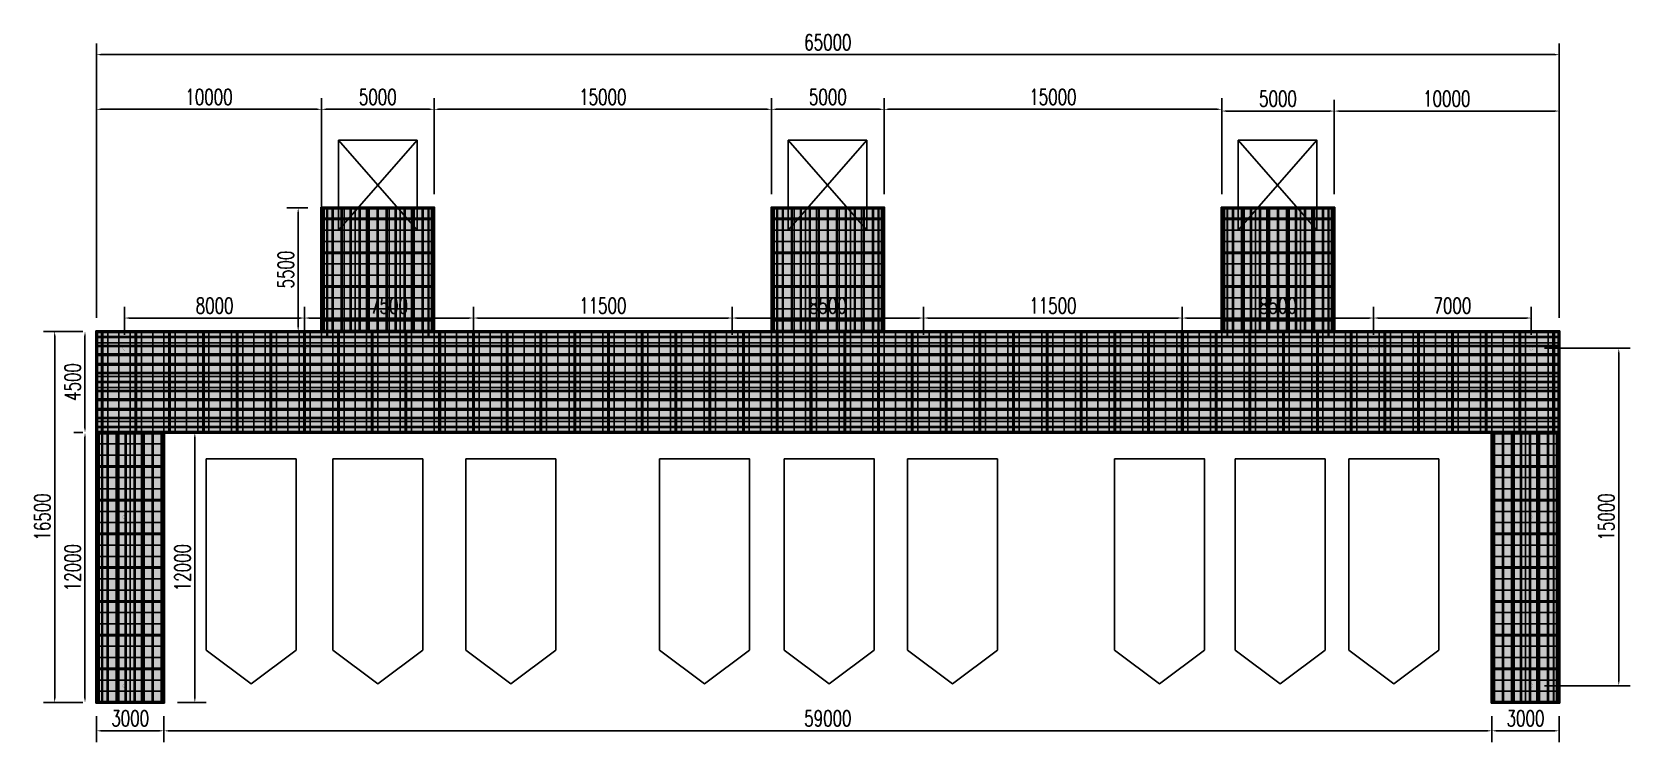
# Model space of a CAD drawing. Header units: millimetres. Extents: x -1442555 to -1309205, y 1400164 to 1531173.
# Drawn here: x -1400049 to -1329039, y 1400164 to 1431734 of the extents above; entities that cross this region are included whole.
import ezdxf

# ---------------------------------------------------------------- set-up
doc = ezdxf.new("R2010")
doc.units = ezdxf.units.MM
doc.header["$LTSCALE"] = 10
doc.layers.get('0').update_dxf_attribs({"linetype": 'CONTINUOUS'})
doc.layers.get('DEFPOINTS').update_dxf_attribs({"linetype": 'CONTINUOUS'})
for name, color, linetype in [('L-HELP_LINE辅助线1', 4, 'CONTINUOUS'), ('PUB_DIM', 3, 'CONTINUOUS'), ('W-_ANTICOLLISION防撞措施', 6, 'CONTINUOUS'), ('W-bridge approach引桥', 4, 'CONTINUOUS'), ('W-FLOAT_BOWL浮筒', 253, 'CONTINUOUS'), ('W-MOUNTING固定方式', 5, 'CONTINUOUS'), ('W-PLASTIC_RAILINGS塑木栏杆', 6, 'CONTINUOUS'), ('W-STEEL_FRAME钢架', 3, 'CONTINUOUS'), ('W-STEEL_KEEL钢龙骨', 5, 'CONTINUOUS'), ('W-WOOD_FLOOR木地板', 30, 'CONTINUOUS')]:
    doc.layers.add(name, color=color, linetype=linetype)
doc.styles.add('STANDARD_T3', font='simplex.shx', dxfattribs={"width": 0.7, "bigfont": 'gbcbig.shx'})
doc.dimstyles.new('W&&200', dxfattribs={"dimtxt": 700, "dimasz": 200, "dimexe": 500, "dimexo": 600, "dimgap": 200, "dimtad": 1, "dimdec": 0, "dimzin": 0, "dimdsep": 46, "dimtxsty": 'STANDARD_T3', "dimcen": 0.09, "dimclrd": 1, "dimclre": 1, "dimclrt": 7, "dimazin": 2, "dimtfac": 1, "dimtdec": 0, "dimtix": 1, "dimtmove": 2, "dimatfit": 3, "dimfxl": 100, "dimtolj": 1, "dimtzin": 0, "dimarcsym": 0})

msp = doc.modelspace()

# ---------------------------------------------------------------- blocks, each defined once
blk = doc.blocks.new('*U310')
at = {"layer": 'W-STEEL_FRAME钢架'}
blk.add_lwpolyline([(-1452, 30), (1452, 30), (1452, -30), (-1452, -30)], close=True, dxfattribs=at)
blk = doc.blocks.new('*U311')
at = {"layer": 'W-STEEL_FRAME钢架', "color": 0, "linetype": 'ByBlock', "lineweight": -2, "transparency": 16777216}
for p in [(0, 0), (0, -1500), (0, -3000), (0, -4500), (0, -6000), (0, -7500), (0, -9000)]:
    blk.add_blockref('*U310', p, dxfattribs=at)
blk = doc.blocks.new('*U312')
at = {"layer": 'W-STEEL_KEEL钢龙骨'}
blk.add_lwpolyline([(-20, 5952), (20, 5952), (20, -5952), (-20, -5952)], close=True, dxfattribs=at)
blk = doc.blocks.new('*U313')
at = {"layer": 'W-STEEL_KEEL钢龙骨', "color": 0, "linetype": 'ByBlock', "lineweight": -2, "transparency": 16777216}
for p in [(0, 0), (400, 0), (800, 0), (1200, 0), (1600, 0), (2000, 0), (2400, 0), (2800, 0)]:
    blk.add_blockref('*U312', p, dxfattribs=at)
blk = doc.blocks.new('*U318')
at = {"layer": 'W-STEEL_FRAME钢架'}
blk.add_lwpolyline([(-1452, 30), (1452, 30), (1452, -30), (-1452, -30)], close=True, dxfattribs=at)
blk = doc.blocks.new('*U319')
at = {"layer": 'W-STEEL_FRAME钢架', "color": 0, "linetype": 'ByBlock', "lineweight": -2, "transparency": 16777216}
for p in [(0, 0), (0, -1500), (0, -3000), (0, -4500), (0, -6000), (0, -7500), (0, -9000)]:
    blk.add_blockref('*U318', p, dxfattribs=at)
blk = doc.blocks.new('*U320')
at = {"layer": 'W-STEEL_KEEL钢龙骨'}
blk.add_lwpolyline([(-20, 5952), (20, 5952), (20, -5952), (-20, -5952)], close=True, dxfattribs=at)
blk = doc.blocks.new('*U321')
at = {"layer": 'W-STEEL_KEEL钢龙骨', "color": 0, "linetype": 'ByBlock', "lineweight": -2, "transparency": 16777216}
for p in [(0, 0), (400, 0), (800, 0), (1200, 0), (1600, 0), (2000, 0), (2400, 0), (2800, 0)]:
    blk.add_blockref('*U320', p, dxfattribs=at)
blk = doc.blocks.new('*U322')
at = {"layer": 'W-STEEL_FRAME钢架'}
blk.add_lwpolyline([(-30, 2202), (30, 2202), (30, -2202), (-30, -2202)], close=True, dxfattribs=at)
blk = doc.blocks.new('*U323')
at = {"layer": 'W-STEEL_FRAME钢架', "color": 0, "linetype": 'ByBlock', "lineweight": -2, "transparency": 16777216}
for p in [(0, 0), (1500, 0), (3000, 0), (4500, 0), (6000, 0), (7500, 0), (9000, 0), (10500, 0), (12000, 0), (13500, 0), (15000, 0), (16500, 0), (18000, 0), (19500, 0), (21000, 0), (22500, 0), (24000, 0), (25500, 0), (27000, 0), (28500, 0), (30000, 0), (31500, 0), (33000, 0), (34500, 0), (36000, 0), (37500, 0), (39000, 0), (40500, 0), (42000, 0), (43500, 0), (45000, 0), (46500, 0), (48000, 0), (49500, 0), (51000, 0), (52500, 0), (54000, 0), (55500, 0), (57000, 0), (58500, 0), (60000, 0), (61500, 0), (63000, 0), (64500, 0)]:
    blk.add_blockref('*U322', p, dxfattribs=at)
blk = doc.blocks.new('*U324')
at = {"layer": 'W-STEEL_KEEL钢龙骨'}
blk.add_lwpolyline([(-32702, 20), (-32702, -20), (32202, -20), (32202, 20)], close=True, dxfattribs=at)
blk = doc.blocks.new('*U325')
at = {"layer": 'W-STEEL_KEEL钢龙骨', "color": 0, "linetype": 'ByBlock', "lineweight": -2, "transparency": 16777216}
for p in [(0, 0), (0, -400), (0, -800), (0, -1200), (0, -1600), (0, -2000), (0, -2400), (0, -2800), (0, -3200), (0, -3600), (0, -4000)]:
    blk.add_blockref('*U324', p, dxfattribs=at)
blk = doc.blocks.new('*U336')
at = {"layer": 'W-FLOAT_BOWL浮筒'}
blk.add_lwpolyline([(-250, 250), (250, 250), (250, -250), (-250, -250)], close=True, dxfattribs=at)
blk = doc.blocks.new('*U337')
at = {"layer": 'W-FLOAT_BOWL浮筒', "color": 0, "linetype": 'ByBlock', "lineweight": -2, "transparency": 16777216}
for p in [(0, 11500), (500, 11500), (1000, 11500), (1500, 11500), (2000, 11500), (2500, 11500), (0, 11000), (0, 10500), (500, 11000), (500, 10500), (1000, 11000), (1000, 10500), (1500, 11000), (1500, 10500), (2000, 11000), (2000, 10500), (2500, 11000), (2500, 10500), (0, 10000), (500, 10000), (1000, 10000), (1500, 10000), (2000, 10000), (2500, 10000), (0, 9500), (0, 9000), (500, 9500), (500, 9000), (1000, 9500), (1000, 9000), (1500, 9500), (1500, 9000), (2000, 9500), (2000, 9000), (2500, 9500), (2500, 9000), (0, 8500), (500, 8500), (1000, 8500), (1500, 8500), (2000, 8500), (2500, 8500), (0, 8000), (500, 8000), (1000, 8000), (1500, 8000), (2000, 8000), (2500, 8000), (0, 7500), (0, 7000), (500, 7500), (500, 7000), (1000, 7500), (1000, 7000), (1500, 7500), (1500, 7000), (2000, 7500), (2000, 7000), (2500, 7500), (2500, 7000), (0, 6500), (500, 6500), (1000, 6500), (1500, 6500), (2000, 6500), (2500, 6500), (0, 6000), (0, 5500), (500, 6000), (500, 5500), (1000, 6000), (1000, 5500), (1500, 6000), (1500, 5500), (2000, 6000), (2000, 5500), (2500, 6000), (2500, 5500), (0, 5000), (500, 5000), (1000, 5000), (1500, 5000), (2000, 5000), (2500, 5000), (0, 4500), (500, 4500), (1000, 4500), (1500, 4500), (2000, 4500), (2500, 4500), (0, 4000), (0, 3500), (500, 4000), (500, 3500), (1000, 4000), (1000, 3500), (1500, 4000), (1500, 3500), (2000, 4000), (2000, 3500), (2500, 4000), (2500, 3500), (0, 3000), (500, 3000), (1000, 3000), (1500, 3000), (2000, 3000), (2500, 3000), (0, 2500), (0, 2000), (500, 2500), (500, 2000), (1000, 2500), (1000, 2000), (1500, 2500), (1500, 2000), (2000, 2500), (2000, 2000), (2500, 2500), (2500, 2000), (0, 1500), (500, 1500), (1000, 1500), (1500, 1500), (2000, 1500), (2500, 1500), (0, 1000), (0, 500), (500, 1000), (500, 500), (1000, 1000), (1000, 500), (1500, 1000), (1500, 500), (2000, 1000), (2000, 500), (2500, 1000), (2500, 500), (0, 0), (500, 0), (1000, 0), (1500, 0), (2000, 0), (2500, 0)]:
    blk.add_blockref('*U336', p, dxfattribs=at)
blk = doc.blocks.new('*U328')
at = {"layer": 'W-FLOAT_BOWL浮筒'}
blk.add_lwpolyline([(-250, 250), (250, 250), (250, -250), (-250, -250)], close=True, dxfattribs=at)
blk = doc.blocks.new('*U329')
at = {"layer": 'W-FLOAT_BOWL浮筒', "color": 0, "linetype": 'ByBlock', "lineweight": -2, "transparency": 16777216}
for p in [(0, 11500), (500, 11500), (1000, 11500), (1500, 11500), (2000, 11500), (2500, 11500), (0, 11000), (0, 10500), (500, 11000), (500, 10500), (1000, 11000), (1000, 10500), (1500, 11000), (1500, 10500), (2000, 11000), (2000, 10500), (2500, 11000), (2500, 10500), (0, 10000), (500, 10000), (1000, 10000), (1500, 10000), (2000, 10000), (2500, 10000), (0, 9500), (0, 9000), (500, 9500), (500, 9000), (1000, 9500), (1000, 9000), (1500, 9500), (1500, 9000), (2000, 9500), (2000, 9000), (2500, 9500), (2500, 9000), (0, 8500), (500, 8500), (1000, 8500), (1500, 8500), (2000, 8500), (2500, 8500), (0, 8000), (500, 8000), (1000, 8000), (1500, 8000), (2000, 8000), (2500, 8000), (0, 7500), (0, 7000), (500, 7500), (500, 7000), (1000, 7500), (1000, 7000), (1500, 7500), (1500, 7000), (2000, 7500), (2000, 7000), (2500, 7500), (2500, 7000), (0, 6500), (500, 6500), (1000, 6500), (1500, 6500), (2000, 6500), (2500, 6500), (0, 6000), (0, 5500), (500, 6000), (500, 5500), (1000, 6000), (1000, 5500), (1500, 6000), (1500, 5500), (2000, 6000), (2000, 5500), (2500, 6000), (2500, 5500), (0, 5000), (500, 5000), (1000, 5000), (1500, 5000), (2000, 5000), (2500, 5000), (0, 4500), (500, 4500), (1000, 4500), (1500, 4500), (2000, 4500), (2500, 4500), (0, 4000), (0, 3500), (500, 4000), (500, 3500), (1000, 4000), (1000, 3500), (1500, 4000), (1500, 3500), (2000, 4000), (2000, 3500), (2500, 4000), (2500, 3500), (0, 3000), (500, 3000), (1000, 3000), (1500, 3000), (2000, 3000), (2500, 3000), (0, 2500), (0, 2000), (500, 2500), (500, 2000), (1000, 2500), (1000, 2000), (1500, 2500), (1500, 2000), (2000, 2500), (2000, 2000), (2500, 2500), (2500, 2000), (0, 1500), (500, 1500), (1000, 1500), (1500, 1500), (2000, 1500), (2500, 1500), (0, 1000), (0, 500), (500, 1000), (500, 500), (1000, 1000), (1000, 500), (1500, 1000), (1500, 500), (2000, 1000), (2000, 500), (2500, 1000), (2500, 500), (0, 0), (500, 0), (1000, 0), (1500, 0), (2000, 0), (2500, 0)]:
    blk.add_blockref('*U328', p, dxfattribs=at)
blk = doc.blocks.new('*U334')
at = {"layer": 'W-FLOAT_BOWL浮筒'}
blk.add_lwpolyline([(-250, 250), (250, 250), (250, -250), (-250, -250)], close=True, dxfattribs=at)
blk = doc.blocks.new('*U335')
at = {"layer": 'W-FLOAT_BOWL浮筒', "color": 0, "linetype": 'ByBlock', "lineweight": -2, "transparency": 16777216}
for p in [(0, 5000), (500, 5000), (1000, 5000), (1500, 5000), (2000, 5000), (2500, 5000), (3000, 5000), (3500, 5000), (4000, 5000), (4500, 5000), (0, 4500), (500, 4500), (1000, 4500), (1500, 4500), (2000, 4500), (2500, 4500), (3000, 4500), (3500, 4500), (4000, 4500), (4500, 4500), (0, 4000), (0, 3500), (500, 4000), (500, 3500), (1000, 4000), (1000, 3500), (1500, 4000), (1500, 3500), (2000, 4000), (2000, 3500), (2500, 4000), (2500, 3500), (3000, 4000), (3000, 3500), (3500, 4000), (3500, 3500), (4000, 4000), (4000, 3500), (4500, 4000), (4500, 3500), (0, 3000), (500, 3000), (1000, 3000), (1500, 3000), (2000, 3000), (2500, 3000), (3000, 3000), (3500, 3000), (4000, 3000), (4500, 3000), (0, 2500), (0, 2000), (500, 2500), (500, 2000), (1000, 2500), (1000, 2000), (1500, 2500), (1500, 2000), (2000, 2500), (2000, 2000), (2500, 2500), (2500, 2000), (3000, 2500), (3000, 2000), (3500, 2500), (3500, 2000), (4000, 2500), (4000, 2000), (4500, 2500), (4500, 2000), (0, 1500), (500, 1500), (1000, 1500), (1500, 1500), (2000, 1500), (2500, 1500), (3000, 1500), (3500, 1500), (4000, 1500), (4500, 1500), (0, 1000), (0, 500), (500, 1000), (500, 500), (1000, 1000), (1000, 500), (1500, 1000), (1500, 500), (2000, 1000), (2000, 500), (2500, 1000), (2500, 500), (3000, 1000), (3000, 500), (3500, 1000), (3500, 500), (4000, 1000), (4000, 500), (4500, 1000), (4500, 500), (0, 0), (500, 0), (1000, 0), (1500, 0), (2000, 0), (2500, 0), (3000, 0), (3500, 0), (4000, 0), (4500, 0)]:
    blk.add_blockref('*U334', p, dxfattribs=at)
blk = doc.blocks.new('*U340')
at = {"layer": 'W-FLOAT_BOWL浮筒'}
blk.add_lwpolyline([(-250, 250), (250, 250), (250, -250), (-250, -250)], close=True, dxfattribs=at)
blk = doc.blocks.new('*U341')
at = {"layer": 'W-FLOAT_BOWL浮筒', "color": 0, "linetype": 'ByBlock', "lineweight": -2, "transparency": 16777216}
for p in [(0, 5000), (500, 5000), (1000, 5000), (1500, 5000), (2000, 5000), (2500, 5000), (3000, 5000), (3500, 5000), (4000, 5000), (4500, 5000), (0, 4500), (500, 4500), (1000, 4500), (1500, 4500), (2000, 4500), (2500, 4500), (3000, 4500), (3500, 4500), (4000, 4500), (4500, 4500), (0, 4000), (0, 3500), (500, 4000), (500, 3500), (1000, 4000), (1000, 3500), (1500, 4000), (1500, 3500), (2000, 4000), (2000, 3500), (2500, 4000), (2500, 3500), (3000, 4000), (3000, 3500), (3500, 4000), (3500, 3500), (4000, 4000), (4000, 3500), (4500, 4000), (4500, 3500), (0, 3000), (500, 3000), (1000, 3000), (1500, 3000), (2000, 3000), (2500, 3000), (3000, 3000), (3500, 3000), (4000, 3000), (4500, 3000), (0, 2500), (0, 2000), (500, 2500), (500, 2000), (1000, 2500), (1000, 2000), (1500, 2500), (1500, 2000), (2000, 2500), (2000, 2000), (2500, 2500), (2500, 2000), (3000, 2500), (3000, 2000), (3500, 2500), (3500, 2000), (4000, 2500), (4000, 2000), (4500, 2500), (4500, 2000), (0, 1500), (500, 1500), (1000, 1500), (1500, 1500), (2000, 1500), (2500, 1500), (3000, 1500), (3500, 1500), (4000, 1500), (4500, 1500), (0, 1000), (0, 500), (500, 1000), (500, 500), (1000, 1000), (1000, 500), (1500, 1000), (1500, 500), (2000, 1000), (2000, 500), (2500, 1000), (2500, 500), (3000, 1000), (3000, 500), (3500, 1000), (3500, 500), (4000, 1000), (4000, 500), (4500, 1000), (4500, 500), (0, 0), (500, 0), (1000, 0), (1500, 0), (2000, 0), (2500, 0), (3000, 0), (3500, 0), (4000, 0), (4500, 0)]:
    blk.add_blockref('*U340', p, dxfattribs=at)
blk = doc.blocks.new('*U326')
at = {"layer": 'W-FLOAT_BOWL浮筒'}
blk.add_lwpolyline([(-250, 250), (250, 250), (250, -250), (-250, -250)], close=True, dxfattribs=at)
blk = doc.blocks.new('*U327')
at = {"layer": 'W-FLOAT_BOWL浮筒', "color": 0, "linetype": 'ByBlock', "lineweight": -2, "transparency": 16777216}
for p in [(0, 5000), (500, 5000), (1000, 5000), (1500, 5000), (2000, 5000), (2500, 5000), (3000, 5000), (3500, 5000), (4000, 5000), (4500, 5000), (0, 4500), (500, 4500), (1000, 4500), (1500, 4500), (2000, 4500), (2500, 4500), (3000, 4500), (3500, 4500), (4000, 4500), (4500, 4500), (0, 4000), (0, 3500), (500, 4000), (500, 3500), (1000, 4000), (1000, 3500), (1500, 4000), (1500, 3500), (2000, 4000), (2000, 3500), (2500, 4000), (2500, 3500), (3000, 4000), (3000, 3500), (3500, 4000), (3500, 3500), (4000, 4000), (4000, 3500), (4500, 4000), (4500, 3500), (0, 3000), (500, 3000), (1000, 3000), (1500, 3000), (2000, 3000), (2500, 3000), (3000, 3000), (3500, 3000), (4000, 3000), (4500, 3000), (0, 2500), (0, 2000), (500, 2500), (500, 2000), (1000, 2500), (1000, 2000), (1500, 2500), (1500, 2000), (2000, 2500), (2000, 2000), (2500, 2500), (2500, 2000), (3000, 2500), (3000, 2000), (3500, 2500), (3500, 2000), (4000, 2500), (4000, 2000), (4500, 2500), (4500, 2000), (0, 1500), (500, 1500), (1000, 1500), (1500, 1500), (2000, 1500), (2500, 1500), (3000, 1500), (3500, 1500), (4000, 1500), (4500, 1500), (0, 1000), (0, 500), (500, 1000), (500, 500), (1000, 1000), (1000, 500), (1500, 1000), (1500, 500), (2000, 1000), (2000, 500), (2500, 1000), (2500, 500), (3000, 1000), (3000, 500), (3500, 1000), (3500, 500), (4000, 1000), (4000, 500), (4500, 1000), (4500, 500), (0, 0), (500, 0), (1000, 0), (1500, 0), (2000, 0), (2500, 0), (3000, 0), (3500, 0), (4000, 0), (4500, 0)]:
    blk.add_blockref('*U326', p, dxfattribs=at)
blk = doc.blocks.new('*U338')
at = {"layer": 'W-FLOAT_BOWL浮筒'}
blk.add_lwpolyline([(-250, 250), (250, 250), (250, -250), (-250, -250)], close=True, dxfattribs=at)
blk = doc.blocks.new('*U339')
at = {"layer": 'W-FLOAT_BOWL浮筒', "color": 0, "linetype": 'ByBlock', "lineweight": -2, "transparency": 16777216}
for p in [(0, 4000), (0, 3500), (500, 4000), (500, 3500), (1000, 4000), (1000, 3500), (1500, 4000), (1500, 3500), (2000, 4000), (2000, 3500), (2500, 4000), (2500, 3500), (3000, 4000), (3000, 3500), (3500, 4000), (3500, 3500), (4000, 4000), (4000, 3500), (4500, 4000), (4500, 3500), (5000, 4000), (5000, 3500), (5500, 4000), (5500, 3500), (6000, 4000), (6000, 3500), (6500, 4000), (6500, 3500), (7000, 4000), (7000, 3500), (7500, 4000), (7500, 3500), (8000, 4000), (8000, 3500), (8500, 4000), (8500, 3500), (9000, 4000), (9000, 3500), (9500, 4000), (9500, 3500), (10000, 4000), (10000, 3500), (10500, 4000), (10500, 3500), (11000, 4000), (11000, 3500), (11500, 4000), (11500, 3500), (12000, 4000), (12000, 3500), (12500, 4000), (12500, 3500), (13000, 4000), (13000, 3500), (13500, 4000), (13500, 3500), (14000, 4000), (14000, 3500), (14500, 4000), (14500, 3500), (15000, 4000), (15000, 3500), (15500, 4000), (15500, 3500), (16000, 4000), (16000, 3500), (16500, 4000), (16500, 3500), (17000, 4000), (17000, 3500), (17500, 4000), (17500, 3500), (18000, 4000), (18000, 3500), (18500, 4000), (18500, 3500), (19000, 4000), (19000, 3500), (19500, 4000), (19500, 3500), (20000, 4000), (20000, 3500), (20500, 4000), (20500, 3500), (21000, 4000), (21000, 3500), (21500, 4000), (21500, 3500), (22000, 4000), (22000, 3500), (22500, 4000), (22500, 3500), (23000, 4000), (23000, 3500), (23500, 4000), (23500, 3500), (24000, 4000), (24000, 3500), (24500, 4000), (24500, 3500), (25000, 4000), (25000, 3500), (25500, 4000), (25500, 3500), (26000, 4000), (26000, 3500), (26500, 4000), (26500, 3500), (27000, 4000), (27000, 3500), (27500, 4000), (27500, 3500), (28000, 4000), (28000, 3500), (28500, 4000), (28500, 3500), (29000, 4000), (29000, 3500), (29500, 4000), (29500, 3500), (30000, 4000), (30000, 3500), (30500, 4000), (30500, 3500), (31000, 4000), (31000, 3500), (31500, 4000), (31500, 3500), (32000, 4000), (32000, 3500), (32500, 4000), (32500, 3500), (33000, 4000), (33000, 3500), (33500, 4000), (33500, 3500), (34000, 4000), (34000, 3500), (34500, 4000), (34500, 3500), (35000, 4000), (35000, 3500), (35500, 4000), (35500, 3500), (36000, 4000), (36000, 3500), (36500, 4000), (36500, 3500), (37000, 4000), (37000, 3500), (37500, 4000), (37500, 3500), (38000, 4000), (38000, 3500), (38500, 4000), (38500, 3500), (39000, 4000), (39000, 3500), (39500, 4000), (39500, 3500), (40000, 4000), (40000, 3500), (40500, 4000), (40500, 3500), (41000, 4000), (41000, 3500), (41500, 4000), (41500, 3500), (42000, 4000), (42000, 3500), (42500, 4000), (42500, 3500), (43000, 4000), (43000, 3500), (43500, 4000), (43500, 3500), (44000, 4000), (44000, 3500), (44500, 4000), (44500, 3500), (45000, 4000), (45000, 3500), (45500, 4000), (45500, 3500), (46000, 4000), (46000, 3500), (46500, 4000), (46500, 3500), (47000, 4000), (47000, 3500), (47500, 4000), (47500, 3500), (48000, 4000), (48000, 3500), (48500, 4000), (48500, 3500), (49000, 4000), (49000, 3500), (49500, 4000), (49500, 3500), (50000, 4000), (50000, 3500), (50500, 4000), (50500, 3500), (51000, 4000), (51000, 3500), (51500, 4000), (51500, 3500), (52000, 4000), (52000, 3500), (52500, 4000), (52500, 3500), (53000, 4000), (53000, 3500), (53500, 4000), (53500, 3500), (54000, 4000), (54000, 3500), (54500, 4000), (54500, 3500), (55000, 4000), (55000, 3500), (55500, 4000), (55500, 3500), (56000, 4000), (56000, 3500), (56500, 4000), (56500, 3500), (57000, 4000), (57000, 3500), (57500, 4000), (57500, 3500), (58000, 4000), (58000, 3500), (58500, 4000), (58500, 3500), (59000, 4000), (59000, 3500), (0, 3000), (500, 3000), (1000, 3000), (1500, 3000), (2000, 3000), (2500, 3000), (3000, 3000), (3500, 3000), (4000, 3000), (4500, 3000), (5000, 3000), (5500, 3000), (6000, 3000), (6500, 3000), (7000, 3000), (7500, 3000), (8000, 3000), (8500, 3000), (9000, 3000), (9500, 3000), (10000, 3000), (10500, 3000), (11000, 3000), (11500, 3000), (12000, 3000), (12500, 3000), (13000, 3000), (13500, 3000), (14000, 3000), (14500, 3000), (15000, 3000), (15500, 3000), (16000, 3000), (16500, 3000), (17000, 3000), (17500, 3000), (18000, 3000), (18500, 3000), (19000, 3000), (19500, 3000), (20000, 3000), (20500, 3000), (21000, 3000), (21500, 3000), (22000, 3000), (22500, 3000), (23000, 3000), (23500, 3000), (24000, 3000), (24500, 3000), (25000, 3000), (25500, 3000), (26000, 3000), (26500, 3000), (27000, 3000), (27500, 3000), (28000, 3000), (28500, 3000), (29000, 3000), (29500, 3000), (30000, 3000), (30500, 3000), (31000, 3000), (31500, 3000), (32000, 3000), (32500, 3000), (33000, 3000), (33500, 3000), (34000, 3000), (34500, 3000), (35000, 3000), (35500, 3000), (36000, 3000), (36500, 3000), (37000, 3000), (37500, 3000), (38000, 3000), (38500, 3000), (39000, 3000), (39500, 3000), (40000, 3000), (40500, 3000), (41000, 3000), (41500, 3000), (42000, 3000), (42500, 3000), (43000, 3000), (43500, 3000), (44000, 3000), (44500, 3000), (45000, 3000), (45500, 3000), (46000, 3000), (46500, 3000), (47000, 3000), (47500, 3000), (48000, 3000), (48500, 3000), (49000, 3000), (49500, 3000), (50000, 3000), (50500, 3000), (51000, 3000), (51500, 3000), (52000, 3000), (52500, 3000), (53000, 3000), (53500, 3000), (54000, 3000), (54500, 3000), (55000, 3000), (55500, 3000), (56000, 3000), (56500, 3000), (57000, 3000), (57500, 3000), (58000, 3000), (58500, 3000), (59000, 3000), (0, 2500), (0, 2000), (500, 2500), (500, 2000), (1000, 2500), (1000, 2000), (1500, 2500), (1500, 2000), (2000, 2500), (2000, 2000), (2500, 2500), (2500, 2000), (3000, 2500), (3000, 2000), (3500, 2500), (3500, 2000), (4000, 2500), (4000, 2000), (4500, 2500), (4500, 2000), (5000, 2500), (5000, 2000), (5500, 2500), (5500, 2000), (6000, 2500), (6000, 2000), (6500, 2500), (6500, 2000), (7000, 2500), (7000, 2000), (7500, 2500), (7500, 2000), (8000, 2500), (8000, 2000), (8500, 2500), (8500, 2000), (9000, 2500), (9000, 2000), (9500, 2500), (9500, 2000), (10000, 2500), (10000, 2000), (10500, 2500), (10500, 2000), (11000, 2500), (11000, 2000), (11500, 2500), (11500, 2000), (12000, 2500), (12000, 2000), (12500, 2500), (12500, 2000), (13000, 2500), (13000, 2000), (13500, 2500), (13500, 2000), (14000, 2500), (14000, 2000), (14500, 2500), (14500, 2000), (15000, 2500), (15000, 2000), (15500, 2500), (15500, 2000), (16000, 2500), (16000, 2000), (16500, 2500), (16500, 2000), (17000, 2500), (17000, 2000), (17500, 2500), (17500, 2000), (18000, 2500), (18000, 2000), (18500, 2500), (18500, 2000), (19000, 2500), (19000, 2000), (19500, 2500), (19500, 2000), (20000, 2500), (20000, 2000), (20500, 2500), (20500, 2000), (21000, 2500), (21000, 2000), (21500, 2500), (21500, 2000), (22000, 2500), (22000, 2000), (22500, 2500), (22500, 2000), (23000, 2500), (23000, 2000), (23500, 2500), (23500, 2000), (24000, 2500), (24000, 2000), (24500, 2500), (24500, 2000), (25000, 2500), (25000, 2000), (25500, 2500), (25500, 2000), (26000, 2500), (26000, 2000), (26500, 2500), (26500, 2000), (27000, 2500), (27000, 2000), (27500, 2500), (27500, 2000), (28000, 2500), (28000, 2000), (28500, 2500), (28500, 2000), (29000, 2500), (29000, 2000), (29500, 2500), (29500, 2000), (30000, 2500), (30000, 2000), (30500, 2500), (30500, 2000), (31000, 2500), (31000, 2000), (31500, 2500), (31500, 2000), (32000, 2500), (32000, 2000), (32500, 2500), (32500, 2000), (33000, 2500), (33000, 2000), (33500, 2500), (33500, 2000), (34000, 2500), (34000, 2000), (34500, 2500), (34500, 2000), (35000, 2500), (35000, 2000), (35500, 2500), (35500, 2000), (36000, 2500), (36000, 2000), (36500, 2500), (36500, 2000), (37000, 2500), (37000, 2000), (37500, 2500), (37500, 2000), (38000, 2500), (38000, 2000), (38500, 2500), (38500, 2000), (39000, 2500), (39000, 2000), (39500, 2500), (39500, 2000), (40000, 2500), (40000, 2000), (40500, 2500), (40500, 2000), (41000, 2500), (41000, 2000), (41500, 2500), (41500, 2000), (42000, 2500), (42000, 2000), (42500, 2500), (42500, 2000), (43000, 2500), (43000, 2000), (43500, 2500), (43500, 2000), (44000, 2500), (44000, 2000), (44500, 2500), (44500, 2000), (45000, 2500), (45000, 2000), (45500, 2500), (45500, 2000), (46000, 2500), (46000, 2000), (46500, 2500), (46500, 2000), (47000, 2500), (47000, 2000), (47500, 2500), (47500, 2000), (48000, 2500), (48000, 2000), (48500, 2500), (48500, 2000), (49000, 2500), (49000, 2000), (49500, 2500), (49500, 2000), (50000, 2500), (50000, 2000), (50500, 2500), (50500, 2000), (51000, 2500), (51000, 2000), (51500, 2500), (51500, 2000), (52000, 2500), (52000, 2000), (52500, 2500), (52500, 2000), (53000, 2500), (53000, 2000), (53500, 2500), (53500, 2000), (54000, 2500), (54000, 2000), (54500, 2500), (54500, 2000), (55000, 2500), (55000, 2000), (55500, 2500), (55500, 2000), (56000, 2500), (56000, 2000), (56500, 2500), (56500, 2000), (57000, 2500), (57000, 2000), (57500, 2500), (57500, 2000), (58000, 2500), (58000, 2000), (58500, 2500), (58500, 2000), (59000, 2500), (59000, 2000), (0, 1500), (500, 1500), (1000, 1500), (1500, 1500), (2000, 1500), (2500, 1500), (3000, 1500), (3500, 1500), (4000, 1500), (4500, 1500), (5000, 1500), (5500, 1500), (6000, 1500), (6500, 1500), (7000, 1500), (7500, 1500), (8000, 1500), (8500, 1500), (9000, 1500), (9500, 1500), (10000, 1500), (10500, 1500), (11000, 1500), (11500, 1500), (12000, 1500), (12500, 1500), (13000, 1500), (13500, 1500), (14000, 1500), (14500, 1500), (15000, 1500), (15500, 1500), (16000, 1500), (16500, 1500), (17000, 1500), (17500, 1500), (18000, 1500), (18500, 1500), (19000, 1500), (19500, 1500), (20000, 1500), (20500, 1500), (21000, 1500), (21500, 1500), (22000, 1500), (22500, 1500), (23000, 1500), (23500, 1500), (24000, 1500), (24500, 1500), (25000, 1500), (25500, 1500), (26000, 1500), (26500, 1500), (27000, 1500), (27500, 1500), (28000, 1500), (28500, 1500), (29000, 1500), (29500, 1500), (30000, 1500), (30500, 1500), (31000, 1500), (31500, 1500), (32000, 1500), (32500, 1500), (33000, 1500), (33500, 1500), (34000, 1500), (34500, 1500), (35000, 1500), (35500, 1500), (36000, 1500), (36500, 1500), (37000, 1500), (37500, 1500), (38000, 1500), (38500, 1500), (39000, 1500), (39500, 1500), (40000, 1500), (40500, 1500), (41000, 1500), (41500, 1500), (42000, 1500), (42500, 1500), (43000, 1500), (43500, 1500), (44000, 1500), (44500, 1500), (45000, 1500), (45500, 1500), (46000, 1500), (46500, 1500), (47000, 1500), (47500, 1500), (48000, 1500), (48500, 1500), (49000, 1500), (49500, 1500), (50000, 1500), (50500, 1500), (51000, 1500), (51500, 1500), (52000, 1500), (52500, 1500), (53000, 1500), (53500, 1500), (54000, 1500), (54500, 1500), (55000, 1500), (55500, 1500), (56000, 1500), (56500, 1500), (57000, 1500), (57500, 1500), (58000, 1500), (58500, 1500), (59000, 1500), (0, 1000), (0, 500), (500, 1000), (500, 500), (1000, 1000), (1000, 500), (1500, 1000), (1500, 500), (2000, 1000), (2000, 500), (2500, 1000), (2500, 500), (3000, 1000), (3000, 500), (3500, 1000), (3500, 500), (4000, 1000), (4000, 500), (4500, 1000), (4500, 500), (5000, 1000), (5000, 500), (5500, 1000), (5500, 500), (6000, 1000), (6000, 500), (6500, 1000), (6500, 500), (7000, 1000), (7000, 500), (7500, 1000), (7500, 500), (8000, 1000), (8000, 500), (8500, 1000), (8500, 500), (9000, 1000), (9000, 500), (9500, 1000), (9500, 500), (10000, 1000), (10000, 500), (10500, 1000), (10500, 500), (11000, 1000), (11000, 500), (11500, 1000), (11500, 500), (12000, 1000), (12000, 500), (12500, 1000), (12500, 500), (13000, 1000), (13000, 500), (13500, 1000), (13500, 500), (14000, 1000), (14000, 500), (14500, 1000), (14500, 500), (15000, 1000), (15000, 500), (15500, 1000), (15500, 500), (16000, 1000), (16000, 500), (16500, 1000), (16500, 500), (17000, 1000), (17000, 500), (17500, 1000), (17500, 500), (18000, 1000), (18000, 500), (18500, 1000), (18500, 500), (19000, 1000), (19000, 500), (19500, 1000), (19500, 500), (20000, 1000), (20000, 500), (20500, 1000), (20500, 500), (21000, 1000), (21000, 500), (21500, 1000), (21500, 500), (22000, 1000), (22000, 500), (22500, 1000), (22500, 500), (23000, 1000), (23000, 500), (23500, 1000), (23500, 500), (24000, 1000), (24000, 500), (24500, 1000), (24500, 500), (25000, 1000), (25000, 500), (25500, 1000), (25500, 500), (26000, 1000), (26000, 500), (26500, 1000), (26500, 500), (27000, 1000), (27000, 500), (27500, 1000), (27500, 500), (28000, 1000), (28000, 500), (28500, 1000), (28500, 500), (29000, 1000), (29000, 500), (29500, 1000), (29500, 500), (30000, 1000), (30000, 500), (30500, 1000), (30500, 500), (31000, 1000), (31000, 500), (31500, 1000), (31500, 500), (32000, 1000), (32000, 500), (32500, 1000), (32500, 500), (33000, 1000), (33000, 500), (33500, 1000), (33500, 500), (34000, 1000), (34000, 500), (34500, 1000), (34500, 500), (35000, 1000), (35000, 500), (35500, 1000), (35500, 500), (36000, 1000), (36000, 500), (36500, 1000), (36500, 500), (37000, 1000), (37000, 500), (37500, 1000), (37500, 500), (38000, 1000), (38000, 500), (38500, 1000), (38500, 500), (39000, 1000), (39000, 500), (39500, 1000), (39500, 500), (40000, 1000), (40000, 500), (40500, 1000), (40500, 500), (41000, 1000), (41000, 500), (41500, 1000), (41500, 500), (42000, 1000), (42000, 500), (42500, 1000), (42500, 500), (43000, 1000), (43000, 500), (43500, 1000), (43500, 500), (44000, 1000), (44000, 500), (44500, 1000), (44500, 500), (45000, 1000), (45000, 500), (45500, 1000), (45500, 500), (46000, 1000), (46000, 500), (46500, 1000), (46500, 500), (47000, 1000), (47000, 500), (47500, 1000), (47500, 500), (48000, 1000), (48000, 500), (48500, 1000), (48500, 500), (49000, 1000), (49000, 500), (49500, 1000), (49500, 500), (50000, 1000), (50000, 500), (50500, 1000), (50500, 500), (51000, 1000), (51000, 500), (51500, 1000), (51500, 500), (52000, 1000), (52000, 500), (52500, 1000), (52500, 500), (53000, 1000), (53000, 500), (53500, 1000), (53500, 500), (54000, 1000), (54000, 500), (54500, 1000), (54500, 500), (55000, 1000), (55000, 500), (55500, 1000), (55500, 500), (56000, 1000), (56000, 500), (56500, 1000), (56500, 500), (57000, 1000), (57000, 500), (57500, 1000), (57500, 500), (58000, 1000), (58000, 500), (58500, 1000), (58500, 500), (59000, 1000), (59000, 500), (0, 0), (500, 0), (1000, 0), (1500, 0), (2000, 0), (2500, 0), (3000, 0), (3500, 0), (4000, 0), (4500, 0), (5000, 0), (5500, 0), (6000, 0), (6500, 0), (7000, 0), (7500, 0), (8000, 0), (8500, 0), (9000, 0), (9500, 0), (10000, 0), (10500, 0), (11000, 0), (11500, 0), (12000, 0), (12500, 0), (13000, 0), (13500, 0), (14000, 0), (14500, 0), (15000, 0), (15500, 0), (16000, 0), (16500, 0), (17000, 0), (17500, 0), (18000, 0), (18500, 0), (19000, 0), (19500, 0), (20000, 0), (20500, 0), (21000, 0), (21500, 0), (22000, 0), (22500, 0), (23000, 0), (23500, 0), (24000, 0), (24500, 0), (25000, 0), (25500, 0), (26000, 0), (26500, 0), (27000, 0), (27500, 0), (28000, 0), (28500, 0), (29000, 0), (29500, 0), (30000, 0), (30500, 0), (31000, 0), (31500, 0), (32000, 0), (32500, 0), (33000, 0), (33500, 0), (34000, 0), (34500, 0), (35000, 0), (35500, 0), (36000, 0), (36500, 0), (37000, 0), (37500, 0), (38000, 0), (38500, 0), (39000, 0), (39500, 0), (40000, 0), (40500, 0), (41000, 0), (41500, 0), (42000, 0), (42500, 0), (43000, 0), (43500, 0), (44000, 0), (44500, 0), (45000, 0), (45500, 0), (46000, 0), (46500, 0), (47000, 0), (47500, 0), (48000, 0), (48500, 0), (49000, 0), (49500, 0), (50000, 0), (50500, 0), (51000, 0), (51500, 0), (52000, 0), (52500, 0), (53000, 0), (53500, 0), (54000, 0), (54500, 0), (55000, 0), (55500, 0), (56000, 0), (56500, 0), (57000, 0), (57500, 0), (58000, 0), (58500, 0), (59000, 0)]:
    blk.add_blockref('*U338', p, dxfattribs=at)
blk = doc.blocks.new('*U330')
at = {"layer": 'W-FLOAT_BOWL浮筒'}
blk.add_lwpolyline([(-250, 250), (250, 250), (250, -250), (-250, -250)], close=True, dxfattribs=at)
blk = doc.blocks.new('*U331')
at = {"layer": 'W-FLOAT_BOWL浮筒', "color": 0, "linetype": 'ByBlock', "lineweight": -2, "transparency": 16777216}
for p in [(0, 4000), (0, 3500), (500, 4000), (500, 3500), (1000, 4000), (1000, 3500), (1500, 4000), (1500, 3500), (2000, 4000), (2000, 3500), (2500, 4000), (2500, 3500), (0, 3000), (500, 3000), (1000, 3000), (1500, 3000), (2000, 3000), (2500, 3000), (0, 2500), (0, 2000), (500, 2500), (500, 2000), (1000, 2500), (1000, 2000), (1500, 2500), (1500, 2000), (2000, 2500), (2000, 2000), (2500, 2500), (2500, 2000), (0, 1500), (500, 1500), (1000, 1500), (1500, 1500), (2000, 1500), (2500, 1500), (0, 1000), (0, 500), (500, 1000), (500, 500), (1000, 1000), (1000, 500), (1500, 1000), (1500, 500), (2000, 1000), (2000, 500), (2500, 1000), (2500, 500), (0, 0), (500, 0), (1000, 0), (1500, 0), (2000, 0), (2500, 0)]:
    blk.add_blockref('*U330', p, dxfattribs=at)
blk = doc.blocks.new('*U332')
at = {"layer": 'W-FLOAT_BOWL浮筒'}
blk.add_lwpolyline([(-250, 250), (250, 250), (250, -250), (-250, -250)], close=True, dxfattribs=at)
blk = doc.blocks.new('*U333')
at = {"layer": 'W-FLOAT_BOWL浮筒', "color": 0, "linetype": 'ByBlock', "lineweight": -2, "transparency": 16777216}
for p in [(0, 4000), (0, 3500), (500, 4000), (500, 3500), (1000, 4000), (1000, 3500), (1500, 4000), (1500, 3500), (2000, 4000), (2000, 3500), (0, 3000), (500, 3000), (1000, 3000), (1500, 3000), (2000, 3000), (0, 2500), (0, 2000), (500, 2500), (500, 2000), (1000, 2500), (1000, 2000), (1500, 2500), (1500, 2000), (2000, 2500), (2000, 2000), (0, 1500), (500, 1500), (1000, 1500), (1500, 1500), (2000, 1500), (0, 1000), (0, 500), (500, 1000), (500, 500), (1000, 1000), (1000, 500), (1500, 1000), (1500, 500), (2000, 1000), (2000, 500), (0, 0), (500, 0), (1000, 0), (1500, 0), (2000, 0)]:
    blk.add_blockref('*U332', p, dxfattribs=at)
blk = doc.blocks.new('*U342')
at = {"layer": 'W-STEEL_FRAME钢架'}
blk.add_lwpolyline([(-2452, 30), (-2452, -30), (2452, -30), (2452, 30)], close=True, dxfattribs=at)
blk = doc.blocks.new('*U343')
at = {"layer": 'W-STEEL_FRAME钢架', "color": 0, "linetype": 'ByBlock', "lineweight": -2, "transparency": 16777216}
for p in [(0, 0), (0, -1500), (0, -3000), (0, -4500)]:
    blk.add_blockref('*U342', p, dxfattribs=at)
blk = doc.blocks.new('*U344')
at = {"layer": 'W-STEEL_KEEL钢龙骨'}
blk.add_lwpolyline([(-20, 2702), (20, 2702), (20, -2702), (-20, -2702)], close=True, dxfattribs=at)
blk = doc.blocks.new('*U345')
at = {"layer": 'W-STEEL_KEEL钢龙骨', "color": 0, "linetype": 'ByBlock', "lineweight": -2, "transparency": 16777216}
for p in [(0, 0), (400, 0), (800, 0), (1200, 0), (1600, 0), (2000, 0), (2400, 0), (2800, 0), (3200, 0), (3600, 0), (4000, 0), (4400, 0), (4800, 0)]:
    blk.add_blockref('*U344', p, dxfattribs=at)
blk = doc.blocks.new('*U350')
at = {"layer": 'W-STEEL_FRAME钢架'}
blk.add_lwpolyline([(-2452, 30), (-2452, -30), (2452, -30), (2452, 30)], close=True, dxfattribs=at)
blk = doc.blocks.new('*U351')
at = {"layer": 'W-STEEL_FRAME钢架', "color": 0, "linetype": 'ByBlock', "lineweight": -2, "transparency": 16777216}
for p in [(0, 0), (0, -1500), (0, -3000), (0, -4500)]:
    blk.add_blockref('*U350', p, dxfattribs=at)
blk = doc.blocks.new('*U352')
at = {"layer": 'W-STEEL_KEEL钢龙骨'}
blk.add_lwpolyline([(-20, 2702), (20, 2702), (20, -2702), (-20, -2702)], close=True, dxfattribs=at)
blk = doc.blocks.new('*U353')
at = {"layer": 'W-STEEL_KEEL钢龙骨', "color": 0, "linetype": 'ByBlock', "lineweight": -2, "transparency": 16777216}
for p in [(0, 0), (400, 0), (800, 0), (1200, 0), (1600, 0), (2000, 0), (2400, 0), (2800, 0), (3200, 0), (3600, 0), (4000, 0), (4400, 0), (4800, 0)]:
    blk.add_blockref('*U352', p, dxfattribs=at)
blk = doc.blocks.new('*U358')
at = {"layer": 'W-STEEL_FRAME钢架'}
blk.add_lwpolyline([(-2452, 30), (-2452, -30), (2452, -30), (2452, 30)], close=True, dxfattribs=at)
blk = doc.blocks.new('*U359')
at = {"layer": 'W-STEEL_FRAME钢架', "color": 0, "linetype": 'ByBlock', "lineweight": -2, "transparency": 16777216}
for p in [(0, 0), (0, -1500), (0, -3000), (0, -4500)]:
    blk.add_blockref('*U358', p, dxfattribs=at)
blk = doc.blocks.new('*U360')
at = {"layer": 'W-STEEL_KEEL钢龙骨'}
blk.add_lwpolyline([(-20, 2702), (20, 2702), (20, -2702), (-20, -2702)], close=True, dxfattribs=at)
blk = doc.blocks.new('*U361')
at = {"layer": 'W-STEEL_KEEL钢龙骨', "color": 0, "linetype": 'ByBlock', "lineweight": -2, "transparency": 16777216}
for p in [(0, 0), (400, 0), (800, 0), (1200, 0), (1600, 0), (2000, 0), (2400, 0), (2800, 0), (3200, 0), (3600, 0), (4000, 0), (4400, 0), (4800, 0)]:
    blk.add_blockref('*U360', p, dxfattribs=at)
blk = doc.blocks.new('*D362')
at = {"layer": 'DEFPOINTS', "color": 0, "transparency": 16777216}
for p in [(-1397183, 1418420), (-1399039, 1401920), (-1397183, 1401920)]:
    blk.add_point(p, dxfattribs=at)
at = {"layer": 'PUB_DIM', "color": 1, "lineweight": -2, "transparency": 16777216}
for p, q in [((-1397783, 1418420), (-1399539, 1418420)), ((-1399039, 1418220), (-1399039, 1402120)), ((-1397783, 1401920), (-1399539, 1401920))]:
    blk.add_line(p, q, dxfattribs=at)
at = {"layer": 'PUB_DIM', "color": 1, "transparency": 16777216}
for points in [[(-1399073, 1418220), (-1399006, 1418220), (-1399039, 1418420)], [(-1399073, 1402120), (-1399006, 1402120), (-1399039, 1401920)]]:
    blk.add_solid(points, dxfattribs=at)
at = {"layer": 'PUB_DIM', "color": 7, "transparency": 16777216, "insert": (-1399589, 1410170), "char_height": 700, "attachment_point": 5, "rotation": 90, "style": 'STANDARD_T3'}
blk.add_mtext('\\A1;16500', dxfattribs=at)
blk = doc.blocks.new('*D363')
at = {"layer": 'DEFPOINTS', "color": 0, "transparency": 16777216}
for p in [(-1397183, 1401920), (-1394183, 1401920), (-1394183, 1400664)]:
    blk.add_point(p, dxfattribs=at)
at = {"layer": 'PUB_DIM', "color": 1, "lineweight": -2, "transparency": 16777216}
for p, q in [((-1397183, 1401320), (-1397183, 1400164)), ((-1394183, 1401320), (-1394183, 1400164)), ((-1396983, 1400664), (-1394383, 1400664))]:
    blk.add_line(p, q, dxfattribs=at)
at = {"layer": 'PUB_DIM', "color": 1, "transparency": 16777216}
for points in [[(-1396983, 1400697), (-1396983, 1400631), (-1397183, 1400664)], [(-1394383, 1400697), (-1394383, 1400631), (-1394183, 1400664)]]:
    blk.add_solid(points, dxfattribs=at)
at = {"layer": 'PUB_DIM', "color": 7, "transparency": 16777216, "insert": (-1395683, 1401214), "char_height": 700, "attachment_point": 5, "style": 'STANDARD_T3'}
blk.add_mtext('\\A1;3000', dxfattribs=at)
blk = doc.blocks.new('*D364')
at = {"layer": 'DEFPOINTS', "color": 0, "transparency": 16777216}
for p in [(-1387183, 1428295), (-1397183, 1418420), (-1387183, 1418420)]:
    blk.add_point(p, dxfattribs=at)
at = {"layer": 'PUB_DIM', "color": 1, "lineweight": -2, "transparency": 16777216}
for p, q in [((-1397183, 1419020), (-1397183, 1428795)), ((-1387183, 1419020), (-1387183, 1428795)), ((-1396983, 1428295), (-1387383, 1428295))]:
    blk.add_line(p, q, dxfattribs=at)
at = {"layer": 'PUB_DIM', "color": 1, "transparency": 16777216}
for points in [[(-1396983, 1428328), (-1396983, 1428262), (-1397183, 1428295)], [(-1387383, 1428328), (-1387383, 1428262), (-1387183, 1428295)]]:
    blk.add_solid(points, dxfattribs=at)
at = {"layer": 'PUB_DIM', "color": 7, "transparency": 16777216, "insert": (-1392183, 1428845), "char_height": 700, "attachment_point": 5, "style": 'STANDARD_T3'}
blk.add_mtext('\\A1;10000', dxfattribs=at)
blk = doc.blocks.new('*D365')
at = {"layer": 'DEFPOINTS', "color": 0, "transparency": 16777216}
for p in [(-1382183, 1428295), (-1382183, 1423920), (-1387183, 1418420)]:
    blk.add_point(p, dxfattribs=at)
at = {"layer": 'PUB_DIM', "color": 1, "lineweight": -2, "transparency": 16777216}
for p, q in [((-1387183, 1419020), (-1387183, 1428795)), ((-1382183, 1424520), (-1382183, 1428795)), ((-1386983, 1428295), (-1382383, 1428295))]:
    blk.add_line(p, q, dxfattribs=at)
at = {"layer": 'PUB_DIM', "color": 1, "transparency": 16777216}
for points in [[(-1386983, 1428328), (-1386983, 1428262), (-1387183, 1428295)], [(-1382383, 1428328), (-1382383, 1428262), (-1382183, 1428295)]]:
    blk.add_solid(points, dxfattribs=at)
at = {"layer": 'PUB_DIM', "color": 7, "transparency": 16777216, "insert": (-1384683, 1428845), "char_height": 700, "attachment_point": 5, "style": 'STANDARD_T3'}
blk.add_mtext('\\A1;5000', dxfattribs=at)
blk = doc.blocks.new('*D366')
at = {"layer": 'DEFPOINTS', "color": 0, "transparency": 16777216}
for p in [(-1367183, 1428295), (-1382183, 1423920), (-1367183, 1423920)]:
    blk.add_point(p, dxfattribs=at)
at = {"layer": 'PUB_DIM', "color": 1, "lineweight": -2, "transparency": 16777216}
for p, q in [((-1382183, 1424520), (-1382183, 1428795)), ((-1367183, 1424520), (-1367183, 1428795)), ((-1381983, 1428295), (-1367383, 1428295))]:
    blk.add_line(p, q, dxfattribs=at)
at = {"layer": 'PUB_DIM', "color": 1, "transparency": 16777216}
for points in [[(-1381983, 1428328), (-1381983, 1428262), (-1382183, 1428295)], [(-1367383, 1428328), (-1367383, 1428262), (-1367183, 1428295)]]:
    blk.add_solid(points, dxfattribs=at)
at = {"layer": 'PUB_DIM', "color": 7, "transparency": 16777216, "insert": (-1374683, 1428845), "char_height": 700, "attachment_point": 5, "style": 'STANDARD_T3'}
blk.add_mtext('\\A1;15000', dxfattribs=at)
blk = doc.blocks.new('*D367')
at = {"layer": 'DEFPOINTS', "color": 0, "transparency": 16777216}
for p in [(-1362183, 1428295), (-1367183, 1423920), (-1362183, 1423920)]:
    blk.add_point(p, dxfattribs=at)
at = {"layer": 'PUB_DIM', "color": 1, "lineweight": -2, "transparency": 16777216}
for p, q in [((-1367183, 1424520), (-1367183, 1428795)), ((-1362183, 1424520), (-1362183, 1428795)), ((-1366983, 1428295), (-1362383, 1428295))]:
    blk.add_line(p, q, dxfattribs=at)
at = {"layer": 'PUB_DIM', "color": 1, "transparency": 16777216}
for points in [[(-1366983, 1428328), (-1366983, 1428262), (-1367183, 1428295)], [(-1362383, 1428328), (-1362383, 1428262), (-1362183, 1428295)]]:
    blk.add_solid(points, dxfattribs=at)
at = {"layer": 'PUB_DIM', "color": 7, "transparency": 16777216, "insert": (-1364683, 1428845), "char_height": 700, "attachment_point": 5, "style": 'STANDARD_T3'}
blk.add_mtext('\\A1;5000', dxfattribs=at)
blk = doc.blocks.new('*D368')
at = {"layer": 'DEFPOINTS', "color": 0, "transparency": 16777216}
for p in [(-1347183, 1428295), (-1362183, 1423920), (-1347183, 1423920)]:
    blk.add_point(p, dxfattribs=at)
at = {"layer": 'PUB_DIM', "color": 1, "lineweight": -2, "transparency": 16777216}
for p, q in [((-1362183, 1424520), (-1362183, 1428795)), ((-1347183, 1424520), (-1347183, 1428795)), ((-1361983, 1428295), (-1347383, 1428295))]:
    blk.add_line(p, q, dxfattribs=at)
at = {"layer": 'PUB_DIM', "color": 1, "transparency": 16777216}
for points in [[(-1361983, 1428328), (-1361983, 1428262), (-1362183, 1428295)], [(-1347383, 1428328), (-1347383, 1428262), (-1347183, 1428295)]]:
    blk.add_solid(points, dxfattribs=at)
at = {"layer": 'PUB_DIM', "color": 7, "transparency": 16777216, "insert": (-1354683, 1428845), "char_height": 700, "attachment_point": 5, "style": 'STANDARD_T3'}
blk.add_mtext('\\A1;15000', dxfattribs=at)
blk = doc.blocks.new('*D369')
at = {"layer": 'DEFPOINTS', "color": 0, "transparency": 16777216}
for p in [(-1342183, 1428216), (-1347183, 1423920), (-1342183, 1423920)]:
    blk.add_point(p, dxfattribs=at)
at = {"layer": 'PUB_DIM', "color": 1, "lineweight": -2, "transparency": 16777216}
for p, q in [((-1347183, 1424520), (-1347183, 1428716)), ((-1342183, 1424520), (-1342183, 1428716)), ((-1346983, 1428216), (-1342383, 1428216))]:
    blk.add_line(p, q, dxfattribs=at)
at = {"layer": 'PUB_DIM', "color": 1, "transparency": 16777216}
for points in [[(-1346983, 1428250), (-1346983, 1428183), (-1347183, 1428216)], [(-1342383, 1428250), (-1342383, 1428183), (-1342183, 1428216)]]:
    blk.add_solid(points, dxfattribs=at)
at = {"layer": 'PUB_DIM', "color": 7, "transparency": 16777216, "insert": (-1344683, 1428766), "char_height": 700, "attachment_point": 5, "style": 'STANDARD_T3'}
blk.add_mtext('\\A1;5000', dxfattribs=at)
blk = doc.blocks.new('*D370')
at = {"layer": 'DEFPOINTS', "color": 0, "transparency": 16777216}
for p in [(-1332183, 1428216), (-1342183, 1423920), (-1332183, 1418420)]:
    blk.add_point(p, dxfattribs=at)
at = {"layer": 'PUB_DIM', "color": 1, "lineweight": -2, "transparency": 16777216}
for p, q in [((-1342183, 1424520), (-1342183, 1428716)), ((-1332183, 1419020), (-1332183, 1428716)), ((-1341983, 1428216), (-1332383, 1428216))]:
    blk.add_line(p, q, dxfattribs=at)
at = {"layer": 'PUB_DIM', "color": 1, "transparency": 16777216}
for points in [[(-1341983, 1428250), (-1341983, 1428183), (-1342183, 1428216)], [(-1332383, 1428250), (-1332383, 1428183), (-1332183, 1428216)]]:
    blk.add_solid(points, dxfattribs=at)
at = {"layer": 'PUB_DIM', "color": 7, "transparency": 16777216, "insert": (-1337183, 1428766), "char_height": 700, "attachment_point": 5, "style": 'STANDARD_T3'}
blk.add_mtext('\\A1;10000', dxfattribs=at)
blk = doc.blocks.new('*D371')
at = {"layer": 'DEFPOINTS', "color": 0, "transparency": 16777216}
for p in [(-1394183, 1401920), (-1335183, 1401920), (-1335183, 1400664)]:
    blk.add_point(p, dxfattribs=at)
at = {"layer": 'PUB_DIM', "color": 1, "lineweight": -2, "transparency": 16777216}
for p, q in [((-1394183, 1401320), (-1394183, 1400164)), ((-1335183, 1401320), (-1335183, 1400164)), ((-1393983, 1400664), (-1335383, 1400664))]:
    blk.add_line(p, q, dxfattribs=at)
at = {"layer": 'PUB_DIM', "color": 1, "transparency": 16777216}
for points in [[(-1393983, 1400697), (-1393983, 1400631), (-1394183, 1400664)], [(-1335383, 1400697), (-1335383, 1400631), (-1335183, 1400664)]]:
    blk.add_solid(points, dxfattribs=at)
at = {"layer": 'PUB_DIM', "color": 7, "transparency": 16777216, "insert": (-1364683, 1401214), "char_height": 700, "attachment_point": 5, "style": 'STANDARD_T3'}
blk.add_mtext('\\A1;59000', dxfattribs=at)
blk = doc.blocks.new('*D372')
at = {"layer": 'DEFPOINTS', "color": 0, "transparency": 16777216}
for p in [(-1335183, 1401920), (-1332183, 1401920), (-1332183, 1400664)]:
    blk.add_point(p, dxfattribs=at)
at = {"layer": 'PUB_DIM', "color": 1, "lineweight": -2, "transparency": 16777216}
for p, q in [((-1335183, 1401320), (-1335183, 1400164)), ((-1332183, 1401320), (-1332183, 1400164)), ((-1334983, 1400664), (-1332383, 1400664))]:
    blk.add_line(p, q, dxfattribs=at)
at = {"layer": 'PUB_DIM', "color": 1, "transparency": 16777216}
for points in [[(-1334983, 1400697), (-1334983, 1400631), (-1335183, 1400664)], [(-1332383, 1400697), (-1332383, 1400631), (-1332183, 1400664)]]:
    blk.add_solid(points, dxfattribs=at)
at = {"layer": 'PUB_DIM', "color": 7, "transparency": 16777216, "insert": (-1333683, 1401214), "char_height": 700, "attachment_point": 5, "style": 'STANDARD_T3'}
blk.add_mtext('\\A1;3000', dxfattribs=at)
blk = doc.blocks.new('*D373')
at = {"layer": 'DEFPOINTS', "color": 0, "transparency": 16777216}
for p in [(-1332183, 1430725), (-1397183, 1418420), (-1332183, 1418420)]:
    blk.add_point(p, dxfattribs=at)
at = {"layer": 'PUB_DIM', "color": 1, "lineweight": -2, "transparency": 16777216}
for p, q in [((-1397183, 1419020), (-1397183, 1431225)), ((-1332183, 1419020), (-1332183, 1431225)), ((-1396983, 1430725), (-1332383, 1430725))]:
    blk.add_line(p, q, dxfattribs=at)
at = {"layer": 'PUB_DIM', "color": 1, "transparency": 16777216}
for points in [[(-1396983, 1430758), (-1396983, 1430691), (-1397183, 1430725)], [(-1332383, 1430758), (-1332383, 1430691), (-1332183, 1430725)]]:
    blk.add_solid(points, dxfattribs=at)
at = {"layer": 'PUB_DIM', "color": 7, "transparency": 16777216, "insert": (-1364683, 1431275), "char_height": 700, "attachment_point": 5, "style": 'STANDARD_T3'}
blk.add_mtext('\\A1;65000', dxfattribs=at)
blk = doc.blocks.new('*D374')
at = {"layer": 'DEFPOINTS', "color": 0, "transparency": 16777216}
for p in [(-1387183, 1423920), (-1388219, 1418420), (-1387183, 1418420)]:
    blk.add_point(p, dxfattribs=at)
at = {"layer": 'PUB_DIM', "color": 1, "lineweight": -2, "transparency": 16777216}
for p, q in [((-1387783, 1423920), (-1388719, 1423920)), ((-1388219, 1423720), (-1388219, 1418620)), ((-1387783, 1418420), (-1388719, 1418420))]:
    blk.add_line(p, q, dxfattribs=at)
at = {"layer": 'PUB_DIM', "color": 1, "transparency": 16777216}
for points in [[(-1388252, 1423720), (-1388186, 1423720), (-1388219, 1423920)], [(-1388252, 1418620), (-1388186, 1418620), (-1388219, 1418420)]]:
    blk.add_solid(points, dxfattribs=at)
at = {"layer": 'PUB_DIM', "color": 7, "transparency": 16777216, "insert": (-1388769, 1421170), "char_height": 700, "attachment_point": 5, "rotation": 90, "style": 'STANDARD_T3'}
blk.add_mtext('\\A1;5500', dxfattribs=at)
blk = doc.blocks.new('*D375')
at = {"layer": 'DEFPOINTS', "color": 0, "transparency": 16777216}
for p in [(-1394183, 1413920), (-1394183, 1401920), (-1392811, 1401920)]:
    blk.add_point(p, dxfattribs=at)
at = {"layer": 'PUB_DIM', "color": 1, "lineweight": -2, "transparency": 16777216}
for p, q in [((-1393583, 1413920), (-1392311, 1413920)), ((-1392811, 1413720), (-1392811, 1402120)), ((-1393583, 1401920), (-1392311, 1401920))]:
    blk.add_line(p, q, dxfattribs=at)
at = {"layer": 'PUB_DIM', "color": 1, "transparency": 16777216}
for points in [[(-1392845, 1413720), (-1392778, 1413720), (-1392811, 1413920)], [(-1392845, 1402120), (-1392778, 1402120), (-1392811, 1401920)]]:
    blk.add_solid(points, dxfattribs=at)
at = {"layer": 'PUB_DIM', "color": 7, "transparency": 16777216, "insert": (-1393361, 1407920), "char_height": 700, "attachment_point": 5, "rotation": 90, "style": 'STANDARD_T3'}
blk.add_mtext('\\A1;12000', dxfattribs=at)
blk = doc.blocks.new('*D492')
at = {"color": 1, "lineweight": -2, "transparency": 16777216}
for p, q in [((-1397783, 1413920), (-1398192, 1413920)), ((-1397692, 1402120), (-1397692, 1413720)), ((-1397783, 1401920), (-1398192, 1401920))]:
    blk.add_line(p, q, dxfattribs=at)
at = {"color": 1, "transparency": 16777216}
for points in [[(-1397726, 1413720), (-1397659, 1413720), (-1397692, 1413920)], [(-1397726, 1402120), (-1397659, 1402120), (-1397692, 1401920)]]:
    blk.add_solid(points, dxfattribs=at)
at = {"layer": 'DEFPOINTS', "color": 0, "transparency": 16777216}
for p in [(-1397692, 1413920), (-1397183, 1413920), (-1397183, 1401920)]:
    blk.add_point(p, dxfattribs=at)
at = {"color": 7, "transparency": 16777216, "insert": (-1398242, 1407920), "char_height": 700, "attachment_point": 5, "rotation": 90, "style": 'STANDARD_T3'}
blk.add_mtext('\\A1;12000', dxfattribs=at)
blk = doc.blocks.new('*D493')
at = {"color": 1, "lineweight": -2, "transparency": 16777216}
for p, q in [((-1397783, 1418420), (-1398192, 1418420)), ((-1397692, 1414120), (-1397692, 1418220)), ((-1397783, 1413920), (-1398192, 1413920))]:
    blk.add_line(p, q, dxfattribs=at)
at = {"color": 1, "transparency": 16777216}
for points in [[(-1397726, 1418220), (-1397659, 1418220), (-1397692, 1418420)], [(-1397726, 1414120), (-1397659, 1414120), (-1397692, 1413920)]]:
    blk.add_solid(points, dxfattribs=at)
at = {"layer": 'DEFPOINTS', "color": 0, "transparency": 16777216}
for p in [(-1397692, 1418420), (-1397183, 1418420), (-1397183, 1413920)]:
    blk.add_point(p, dxfattribs=at)
at = {"color": 7, "transparency": 16777216, "insert": (-1398242, 1416170), "char_height": 700, "attachment_point": 5, "rotation": 90, "style": 'STANDARD_T3'}
blk.add_mtext('\\A1;4500', dxfattribs=at)
blk = doc.blocks.new('*D664')
at = {"color": 1, "lineweight": -2, "transparency": 16777216}
for p, q in [((-1395933, 1418270), (-1395933, 1419515)), ((-1387933, 1418270), (-1387933, 1419515)), ((-1395733, 1419015), (-1388133, 1419015))]:
    blk.add_line(p, q, dxfattribs=at)
at = {"color": 1, "transparency": 16777216}
for points in [[(-1395733, 1419049), (-1395733, 1418982), (-1395933, 1419015)], [(-1388133, 1419049), (-1388133, 1418982), (-1387933, 1419015)]]:
    blk.add_solid(points, dxfattribs=at)
at = {"layer": 'DEFPOINTS', "color": 0, "transparency": 16777216}
for p in [(-1387933, 1419015), (-1395933, 1417670), (-1387933, 1417670)]:
    blk.add_point(p, dxfattribs=at)
at = {"color": 7, "transparency": 16777216, "insert": (-1391933, 1419565), "char_height": 700, "attachment_point": 5, "style": 'STANDARD_T3'}
blk.add_mtext('\\A1;8000', dxfattribs=at)
blk = doc.blocks.new('*D665')
at = {"color": 1, "lineweight": -2, "transparency": 16777216}
for p, q in [((-1387933, 1418270), (-1387933, 1419515)), ((-1380433, 1418270), (-1380433, 1419515)), ((-1387733, 1419015), (-1380633, 1419015))]:
    blk.add_line(p, q, dxfattribs=at)
at = {"color": 1, "transparency": 16777216}
for points in [[(-1387733, 1419049), (-1387733, 1418982), (-1387933, 1419015)], [(-1380633, 1419049), (-1380633, 1418982), (-1380433, 1419015)]]:
    blk.add_solid(points, dxfattribs=at)
at = {"layer": 'DEFPOINTS', "color": 0, "transparency": 16777216}
for p in [(-1380433, 1419015), (-1387933, 1417670), (-1380433, 1417670)]:
    blk.add_point(p, dxfattribs=at)
at = {"color": 7, "transparency": 16777216, "insert": (-1384183, 1419565), "char_height": 700, "attachment_point": 5, "style": 'STANDARD_T3'}
blk.add_mtext('\\A1;7500', dxfattribs=at)
blk = doc.blocks.new('*D666')
at = {"color": 1, "lineweight": -2, "transparency": 16777216}
for p, q in [((-1380433, 1418270), (-1380433, 1419515)), ((-1368933, 1418270), (-1368933, 1419515)), ((-1380233, 1419015), (-1369133, 1419015))]:
    blk.add_line(p, q, dxfattribs=at)
at = {"color": 1, "transparency": 16777216}
for points in [[(-1380233, 1419049), (-1380233, 1418982), (-1380433, 1419015)], [(-1369133, 1419049), (-1369133, 1418982), (-1368933, 1419015)]]:
    blk.add_solid(points, dxfattribs=at)
at = {"layer": 'DEFPOINTS', "color": 0, "transparency": 16777216}
for p in [(-1368933, 1419015), (-1380433, 1417670), (-1368933, 1417670)]:
    blk.add_point(p, dxfattribs=at)
at = {"color": 7, "transparency": 16777216, "insert": (-1374683, 1419565), "char_height": 700, "attachment_point": 5, "style": 'STANDARD_T3'}
blk.add_mtext('\\A1;11500', dxfattribs=at)
blk = doc.blocks.new('*D667')
at = {"color": 1, "lineweight": -2, "transparency": 16777216}
for p, q in [((-1368933, 1418270), (-1368933, 1419515)), ((-1360433, 1418275), (-1360433, 1419515)), ((-1368733, 1419015), (-1360633, 1419015))]:
    blk.add_line(p, q, dxfattribs=at)
at = {"color": 1, "transparency": 16777216}
for points in [[(-1368733, 1419049), (-1368733, 1418982), (-1368933, 1419015)], [(-1360633, 1419049), (-1360633, 1418982), (-1360433, 1419015)]]:
    blk.add_solid(points, dxfattribs=at)
at = {"layer": 'DEFPOINTS', "color": 0, "transparency": 16777216}
for p in [(-1360433, 1419015), (-1368933, 1417670), (-1360433, 1417675)]:
    blk.add_point(p, dxfattribs=at)
at = {"color": 7, "transparency": 16777216, "insert": (-1364683, 1419565), "char_height": 700, "attachment_point": 5, "style": 'STANDARD_T3'}
blk.add_mtext('\\A1;8500', dxfattribs=at)
blk = doc.blocks.new('*D668')
at = {"color": 1, "lineweight": -2, "transparency": 16777216}
for p, q in [((-1360433, 1418275), (-1360433, 1419515)), ((-1348933, 1418270), (-1348933, 1419515)), ((-1360233, 1419015), (-1349133, 1419015))]:
    blk.add_line(p, q, dxfattribs=at)
at = {"color": 1, "transparency": 16777216}
for points in [[(-1360233, 1419049), (-1360233, 1418982), (-1360433, 1419015)], [(-1349133, 1419049), (-1349133, 1418982), (-1348933, 1419015)]]:
    blk.add_solid(points, dxfattribs=at)
at = {"layer": 'DEFPOINTS', "color": 0, "transparency": 16777216}
for p in [(-1348933, 1419015), (-1360433, 1417675), (-1348933, 1417670)]:
    blk.add_point(p, dxfattribs=at)
at = {"color": 7, "transparency": 16777216, "insert": (-1354683, 1419565), "char_height": 700, "attachment_point": 5, "style": 'STANDARD_T3'}
blk.add_mtext('\\A1;11500', dxfattribs=at)
blk = doc.blocks.new('*D669')
at = {"color": 1, "lineweight": -2, "transparency": 16777216}
for p, q in [((-1348933, 1418270), (-1348933, 1419515)), ((-1340433, 1418270), (-1340433, 1419515)), ((-1348733, 1419015), (-1340633, 1419015))]:
    blk.add_line(p, q, dxfattribs=at)
at = {"color": 1, "transparency": 16777216}
for points in [[(-1348733, 1419049), (-1348733, 1418982), (-1348933, 1419015)], [(-1340633, 1419049), (-1340633, 1418982), (-1340433, 1419015)]]:
    blk.add_solid(points, dxfattribs=at)
at = {"layer": 'DEFPOINTS', "color": 0, "transparency": 16777216}
for p in [(-1340433, 1419015), (-1348933, 1417670), (-1340433, 1417670)]:
    blk.add_point(p, dxfattribs=at)
at = {"color": 7, "transparency": 16777216, "insert": (-1344683, 1419565), "char_height": 700, "attachment_point": 5, "style": 'STANDARD_T3'}
blk.add_mtext('\\A1;8500', dxfattribs=at)
blk = doc.blocks.new('*D670')
at = {"color": 1, "lineweight": -2, "transparency": 16777216}
for p, q in [((-1340433, 1418270), (-1340433, 1419515)), ((-1333433, 1418270), (-1333433, 1419515)), ((-1340233, 1419015), (-1333633, 1419015))]:
    blk.add_line(p, q, dxfattribs=at)
at = {"color": 1, "transparency": 16777216}
for points in [[(-1340233, 1419049), (-1340233, 1418982), (-1340433, 1419015)], [(-1333633, 1419049), (-1333633, 1418982), (-1333433, 1419015)]]:
    blk.add_solid(points, dxfattribs=at)
at = {"layer": 'DEFPOINTS', "color": 0, "transparency": 16777216}
for p in [(-1333433, 1419015), (-1340433, 1417670), (-1333433, 1417670)]:
    blk.add_point(p, dxfattribs=at)
at = {"color": 7, "transparency": 16777216, "insert": (-1336933, 1419565), "char_height": 700, "attachment_point": 5, "style": 'STANDARD_T3'}
blk.add_mtext('\\A1;7000', dxfattribs=at)
blk = doc.blocks.new('*D671')
at = {"color": 1, "lineweight": -2, "transparency": 16777216}
for p, q in [((-1332833, 1417670), (-1329039, 1417670)), ((-1329539, 1417470), (-1329539, 1402870)), ((-1332833, 1402670), (-1329039, 1402670))]:
    blk.add_line(p, q, dxfattribs=at)
at = {"color": 1, "transparency": 16777216}
for points in [[(-1329572, 1417470), (-1329506, 1417470), (-1329539, 1417670)], [(-1329572, 1402870), (-1329506, 1402870), (-1329539, 1402670)]]:
    blk.add_solid(points, dxfattribs=at)
at = {"layer": 'DEFPOINTS', "color": 0, "transparency": 16777216}
for p in [(-1333433, 1417670), (-1333433, 1402670), (-1329539, 1402670)]:
    blk.add_point(p, dxfattribs=at)
at = {"color": 7, "transparency": 16777216, "insert": (-1330089, 1410170), "char_height": 700, "attachment_point": 5, "rotation": 90, "style": 'STANDARD_T3'}
blk.add_mtext('\\A1;15000', dxfattribs=at)

# ---------------------------------------------------------------- dimensions: what is measured, and where the dimension line sits
for base, p1, p2, picture, middle in [((-1387932.6, 1419015.4), (-1395932.6, 1417669.6), (-1387932.6, 1417669.6), '*D664', (-1391932.6, 1419565.4)), ((-1380432.6, 1419015.4), (-1387932.6, 1417669.6), (-1380432.6, 1417669.6), '*D665', (-1384182.6, 1419565.4)), ((-1368932.6, 1419015.4), (-1380432.6, 1417669.6), (-1368932.6, 1417669.6), '*D666', (-1374682.6, 1419565.4)), ((-1360432.6, 1419015.4), (-1368932.6, 1417669.6), (-1360432.6, 1417674.5), '*D667', (-1364682.6, 1419565.4)), ((-1348932.6, 1419015.4), (-1360432.6, 1417674.5), (-1348932.6, 1417669.6), '*D668', (-1354682.6, 1419565.4)), ((-1340432.6, 1419015.4), (-1348932.6, 1417669.6), (-1340432.6, 1417669.6), '*D669', (-1344682.6, 1419565.4)), ((-1333432.6, 1419015.4), (-1340432.6, 1417669.6), (-1333432.6, 1417669.6), '*D670', (-1336932.6, 1419565.4))]:
    dim = msp.add_linear_dim(base=base, p1=p1, p2=p2, dimstyle='W&&200')
    dim.commit()
    dim.dimension.update_dxf_attribs({"geometry": picture, "text_midpoint": middle})
for base, p1, p2, picture, middle in [((-1397692.4, 1418419.6), (-1397182.6, 1413919.6), (-1397182.6, 1418419.6), '*D493', (-1398242.4, 1416169.6)), ((-1329538.9, 1402669.5), (-1333432.6, 1417669.6), (-1333432.6, 1402669.5), '*D671', (-1330088.9, 1410169.5)), ((-1397692.4, 1413919.6), (-1397182.6, 1401919.6), (-1397182.6, 1413919.6), '*D492', (-1398242.4, 1407919.6))]:
    dim = msp.add_linear_dim(base=base, p1=p1, p2=p2, angle=90, dimstyle='W&&200')
    dim.commit()
    dim.dimension.update_dxf_attribs({"geometry": picture, "text_midpoint": middle})
at = {"layer": 'PUB_DIM'}
for p1, p2, distance, picture, middle in [((-1397182.6, 1418419.6), (-1332182.6, 1418419.6), 12305, '*D373', (-1364682.6, 1431274.6)), ((-1387182.6, 1423919.6), (-1387182.6, 1418419.6), -1036.3, '*D374', (-1388768.9, 1421169.6)), ((-1394182.6, 1413919.6), (-1394182.6, 1401919.6), 1371.1, '*D375', (-1393361.5, 1407919.6))]:
    dim = msp.add_aligned_dim(p1=p1, p2=p2, distance=distance, dimstyle='W&&200', dxfattribs=at)
    dim.commit()
    dim.dimension.update_dxf_attribs({"geometry": picture, "text_midpoint": middle})
for base, p1, p2, picture, middle in [((-1387182.6, 1428295), (-1397182.6, 1418419.6), (-1387182.6, 1418419.6), '*D364', (-1392182.6, 1428845)), ((-1382182.6, 1428295), (-1387182.6, 1418419.6), (-1382182.6, 1423919.6), '*D365', (-1384682.6, 1428845)), ((-1367182.6, 1428295), (-1382182.6, 1423919.6), (-1367182.6, 1423919.6), '*D366', (-1374682.6, 1428845)), ((-1362182.6, 1428295), (-1367182.6, 1423919.6), (-1362182.6, 1423919.6), '*D367', (-1364682.6, 1428845)), ((-1347182.6, 1428295), (-1362182.6, 1423919.6), (-1347182.6, 1423919.6), '*D368', (-1354682.6, 1428845)), ((-1342182.6, 1428216.4), (-1347182.6, 1423919.6), (-1342182.6, 1423919.6), '*D369', (-1344682.6, 1428766.4)), ((-1332182.6, 1428216.4), (-1342182.6, 1423919.6), (-1332182.6, 1418419.6), '*D370', (-1337182.6, 1428766.4)), ((-1394182.6, 1400664), (-1397182.6, 1401919.6), (-1394182.6, 1401919.6), '*D363', (-1395682.6, 1401214)), ((-1335182.6, 1400664), (-1394182.6, 1401919.6), (-1335182.6, 1401919.6), '*D371', (-1364682.6, 1401214)), ((-1332182.6, 1400664), (-1335182.6, 1401919.6), (-1332182.6, 1401919.6), '*D372', (-1333682.6, 1401214))]:
    dim = msp.add_linear_dim(base=base, p1=p1, p2=p2, dimstyle='W&&200', dxfattribs=at)
    dim.commit()
    dim.dimension.update_dxf_attribs({"geometry": picture, "text_midpoint": middle})
dim = msp.add_linear_dim(base=(-1399039.2, 1401919.6), p1=(-1397182.6, 1418419.6), p2=(-1397182.6, 1401919.6), angle=90, dimstyle='W&&200', dxfattribs=at)
dim.commit()
dim.dimension.update_dxf_attribs({"geometry": '*D362', "text_midpoint": (-1399589.2, 1410169.6)})

# ---------------------------------------------------------------- hatches: boundary and pattern name
at = {"layer": 'W-WOOD_FLOOR木地板'}
h = msp.add_hatch(dxfattribs=at)
h.set_pattern_fill('木地板', color=256, scale=150)
h.set_pattern_definition([(270, (-3011485.2, -1010797.8), (1575, -3e-13), [150, -150]), (270, (-3010322.7, -1010647.8), (1575, -3e-13), [150, -150]), (0, (-3011878.98, -1010797.8), (0, 150), [])])
h.paths.add_polyline_path([(-1397182.6, 1401919.6), (-1397182.6, 1418419.6), (-1387182.6, 1418419.6), (-1387182.6, 1423919.6), (-1382182.6, 1423919.6), (-1382182.6, 1418419.6), (-1367182.6, 1418419.6), (-1367182.6, 1423919.6), (-1362182.6, 1423919.6), (-1362182.6, 1418419.6), (-1347182.6, 1418419.6), (-1347182.6, 1423919.6), (-1342182.6, 1423919.6), (-1342182.6, 1418419.6), (-1332182.6, 1418419.6), (-1332182.6, 1401919.6), (-1335182.6, 1401919.6), (-1335182.6, 1413919.6), (-1394182.6, 1413919.6), (-1394182.6, 1401919.6)])

# ---------------------------------------------------------------- linework, layer by layer
for points in [[(-1387182.6, 1423919.6), (-1382182.6, 1423919.6), (-1382182.6, 1418419.6), (-1387182.6, 1418419.6)], [(-1367182.6, 1423919.6), (-1362182.6, 1423919.6), (-1362182.6, 1418419.6), (-1367182.6, 1418419.6)], [(-1367182.6, 1423919.6), (-1362182.6, 1423919.6), (-1362182.6, 1418419.6), (-1367182.6, 1418419.6)], [(-1342182.6, 1423919.6), (-1347182.6, 1423919.6), (-1347182.6, 1418419.6), (-1342182.6, 1418419.6)], [(-1347182.6, 1423919.6), (-1342182.6, 1423919.6), (-1342182.6, 1418419.6), (-1347182.6, 1418419.6)], [(-1397182.6, 1413919.6), (-1397182.6, 1418419.6), (-1332182.6, 1418419.6), (-1332182.6, 1413919.6)]]:
    msp.add_lwpolyline(points, close=True)
at = {"color": 7, "true_color": 0xffffff}
for points in [[(-1394182.6, 1401919.6), (-1397182.6, 1401919.6), (-1397182.6, 1413919.6), (-1394182.6, 1413919.6)], [(-1332182.6, 1401919.6), (-1335182.6, 1401919.6), (-1335182.6, 1413919.6), (-1332182.6, 1413919.6)]]:
    msp.add_lwpolyline(points, close=True, dxfattribs=at)
at = {"layer": 'L-HELP_LINE辅助线1', "color": 7, "true_color": 0xffffff}
for points in [[(-1392311.5, 1412753.1), (-1388311.5, 1412753.1), (-1388311.5, 1404253.1), (-1390311.5, 1402753.1), (-1392311.5, 1404253.1)], [(-1386682.6, 1412753.1), (-1382682.6, 1412753.1), (-1382682.6, 1404253.1), (-1384682.6, 1402753.1), (-1386682.6, 1404253.1)], [(-1380773.2, 1412753.1), (-1376773.2, 1412753.1), (-1376773.2, 1404253.1), (-1378773.2, 1402753.1), (-1380773.2, 1404253.1)], [(-1372160.1, 1412753.1), (-1368160.1, 1412753.1), (-1368160.1, 1404253.1), (-1370160.1, 1402753.1), (-1372160.1, 1404253.1)], [(-1366625.3, 1412753.1), (-1362625.3, 1412753.1), (-1362625.3, 1404253.1), (-1364625.3, 1402753.1), (-1366625.3, 1404253.1)], [(-1361150.5, 1412753.1), (-1357150.5, 1412753.1), (-1357150.5, 1404253.1), (-1359150.5, 1402753.1), (-1361150.5, 1404253.1)], [(-1351945.8, 1412753.1), (-1347945.8, 1412753.1), (-1347945.8, 1404253.1), (-1349945.8, 1402753.1), (-1351945.8, 1404253.1)], [(-1346591.4, 1412753.1), (-1342591.4, 1412753.1), (-1342591.4, 1404253.1), (-1344591.4, 1402753.1), (-1346591.4, 1404253.1)], [(-1341537.9, 1412753.1), (-1337537.9, 1412753.1), (-1337537.9, 1404253.1), (-1339537.9, 1402753.1), (-1341537.9, 1404253.1)]]:
    msp.add_lwpolyline(points, close=True, dxfattribs=at)
at = {"layer": 'W-_ANTICOLLISION防撞措施', "lineweight": 30, "const_width": 30}
msp.add_lwpolyline([(-1397182.6, 1401919.6), (-1394182.6, 1401919.6), (-1394182.6, 1413919.6), (-1335182.6, 1413919.6), (-1335182.6, 1401919.6), (-1332182.6, 1401919.6)], dxfattribs=at)
at = {"layer": 'W-bridge approach引桥'}
for points in [[(-1386432.6, 1426919.6), (-1382932.6, 1426919.6), (-1382932.6, 1422919.6), (-1386432.6, 1422919.6)], [(-1366452.6, 1426919.6), (-1362952.6, 1426919.6), (-1362952.6, 1422919.6), (-1366452.6, 1422919.6)], [(-1346452.6, 1426919.6), (-1342952.6, 1426919.6), (-1342952.6, 1422919.6), (-1346452.6, 1422919.6)]]:
    msp.add_lwpolyline(points, close=True, dxfattribs=at)
for points in [[(-1386432.6, 1426919.6), (-1382932.6, 1422919.6)], [(-1382932.6, 1426919.6), (-1386432.6, 1422919.6)], [(-1366452.6, 1426919.6), (-1362952.6, 1422919.6)], [(-1362952.6, 1426919.6), (-1366452.6, 1422919.6)], [(-1346452.6, 1426919.6), (-1342952.6, 1422919.6)], [(-1342952.6, 1426919.6), (-1346452.6, 1422919.6)]]:
    msp.add_lwpolyline(points, dxfattribs=at)
at = {"layer": 'W-MOUNTING固定方式', "const_width": 4}
for points in [[(-1395850.1, 1417669.6, 1), (-1396015.1, 1417669.6, 1)], [(-1387850.1, 1417669.6, 1), (-1388015.1, 1417669.6, 1)], [(-1380350.1, 1417669.6, 1), (-1380515.1, 1417669.6, 1)], [(-1368850.1, 1417669.6, 1), (-1369015.1, 1417669.6, 1)], [(-1360350.1, 1417674.5, 1), (-1360515.1, 1417674.5, 1)], [(-1348850.1, 1417669.6, 1), (-1349015.1, 1417669.6, 1)], [(-1340350.1, 1417669.6, 1), (-1340515.1, 1417669.6, 1)], [(-1333350.1, 1417669.6, 1), (-1333515.1, 1417669.6, 1)], [(-1395850.1, 1410169.6, 1), (-1396015.1, 1410169.6, 1)], [(-1333350.1, 1410169.5, 1), (-1333515.1, 1410169.5, 1)], [(-1395850.1, 1402669.6, 1), (-1396015.1, 1402669.6, 1)], [(-1333350.1, 1402669.5, 1), (-1333515.1, 1402669.5, 1)]]:
    msp.add_lwpolyline(points, format="xyb", close=True, dxfattribs=at)
at = {"layer": 'W-PLASTIC_RAILINGS塑木栏杆', "lineweight": 30, "const_width": 100}
for points in [[(-1396932.6, 1401919.6), (-1396932.6, 1418169.6), (-1386932.6, 1418169.6), (-1386932.6, 1423919.6)], [(-1382432.6, 1423919.6), (-1382432.6, 1418169.6), (-1366932.6, 1418169.6), (-1366932.6, 1423919.6)], [(-1362432.6, 1423919.6), (-1362432.6, 1418169.6), (-1346932.6, 1418169.6), (-1346932.6, 1423919.6)], [(-1342432.6, 1423919.6), (-1342432.6, 1418169.6), (-1332432.6, 1418169.6), (-1332432.6, 1401919.6)]]:
    msp.add_lwpolyline(points, dxfattribs=at)
at = {"layer": 'W-STEEL_FRAME钢架'}
for points in [[(-1387182.6, 1423919.6), (-1387134.6, 1423871.6), (-1387134.6, 1418467.6), (-1387182.6, 1418419.6)], [(-1387182.6, 1423919.6), (-1382182.6, 1423919.6), (-1382230.6, 1423871.6), (-1387134.6, 1423871.6)], [(-1382182.6, 1423919.6), (-1382182.6, 1418419.6), (-1382230.6, 1418467.6), (-1382230.6, 1423871.6)], [(-1367182.6, 1423919.6), (-1367134.6, 1423871.6), (-1367134.6, 1418467.6), (-1367182.6, 1418419.6)], [(-1367182.6, 1423919.6), (-1362182.6, 1423919.6), (-1362230.6, 1423871.6), (-1367134.6, 1423871.6)], [(-1362182.6, 1423919.6), (-1362182.6, 1418419.6), (-1362230.6, 1418467.6), (-1362230.6, 1423871.6)], [(-1347182.6, 1423919.6), (-1347134.6, 1423871.6), (-1347134.6, 1418467.6), (-1347182.6, 1418419.6)], [(-1347182.6, 1423919.6), (-1342182.6, 1423919.6), (-1342230.6, 1423871.6), (-1347134.6, 1423871.6)], [(-1342182.6, 1423919.6), (-1342182.6, 1418419.6), (-1342230.6, 1418467.6), (-1342230.6, 1423871.6)], [(-1397182.6, 1418419.6), (-1397182.6, 1413919.6), (-1397134.6, 1413967.6), (-1397134.6, 1418371.6)], [(-1397182.6, 1418419.6), (-1332182.6, 1418419.6), (-1332230.6, 1418371.6), (-1397134.6, 1418371.6)], [(-1387182.6, 1418419.6), (-1387134.6, 1418467.6), (-1382230.6, 1418467.6), (-1382182.6, 1418419.6)], [(-1367182.6, 1418419.6), (-1367134.6, 1418467.6), (-1362230.6, 1418467.6), (-1362182.6, 1418419.6)], [(-1347182.6, 1418419.6), (-1347134.6, 1418467.6), (-1342230.6, 1418467.6), (-1342182.6, 1418419.6)], [(-1332182.6, 1418419.6), (-1332182.6, 1413919.6), (-1332230.6, 1413967.6), (-1332230.6, 1418371.6)], [(-1397182.6, 1413919.6), (-1332182.6, 1413919.6), (-1332230.6, 1413967.6), (-1397134.6, 1413967.6)], [(-1397182.6, 1413919.6), (-1394182.6, 1413919.6), (-1394230.6, 1413871.6), (-1397134.6, 1413871.6)], [(-1335182.6, 1413919.6), (-1332182.6, 1413919.6), (-1332230.6, 1413871.6), (-1335134.6, 1413871.6)]]:
    msp.add_lwpolyline(points, close=True, dxfattribs=at)
for points in [[(-1397182.6, 1401919.6), (-1397182.6, 1413919.6), (-1397134.6, 1413871.6), (-1397134.6, 1401967.6), (-1397182.6, 1401919.6)], [(-1394182.6, 1401919.6), (-1394182.6, 1413919.6), (-1394230.6, 1413871.6), (-1394230.6, 1401967.6), (-1394182.6, 1401919.6)], [(-1335182.6, 1401919.6), (-1335182.6, 1413919.6), (-1335134.6, 1413871.6), (-1335134.6, 1401967.6), (-1335182.6, 1401919.6)], [(-1332182.6, 1401919.6), (-1332182.6, 1413919.6), (-1332230.6, 1413871.6), (-1332230.6, 1401967.6), (-1332182.6, 1401919.6)], [(-1394182.6, 1401919.6), (-1397182.6, 1401919.6), (-1397134.6, 1401967.6), (-1394230.6, 1401967.6), (-1394182.6, 1401919.6)], [(-1332182.6, 1401919.6), (-1335182.6, 1401919.6), (-1335134.6, 1401967.6), (-1332230.6, 1401967.6), (-1332182.6, 1401919.6)]]:
    msp.add_lwpolyline(points, dxfattribs=at)
at = {"layer": 'W-WOOD_FLOOR木地板'}
for points in [[(-1397205.6, 1401896.6), (-1397205.6, 1418442.6), (-1387205.6, 1418442.6), (-1387205.6, 1423942.6), (-1382159.6, 1423942.6), (-1382159.6, 1418442.6), (-1367205.6, 1418442.6), (-1367205.6, 1423942.6), (-1362159.6, 1423942.6), (-1362159.6, 1418442.6), (-1347205.6, 1418442.6), (-1347205.6, 1423942.6), (-1342159.6, 1423942.6), (-1342159.6, 1418442.6), (-1332159.6, 1418442.6), (-1332159.6, 1401896.6), (-1335205.6, 1401896.6), (-1335205.6, 1413896.6), (-1394159.6, 1413896.6), (-1394159.6, 1401896.6)], [(-1397182.6, 1401919.6), (-1397182.6, 1418419.6), (-1387182.6, 1418419.6), (-1387182.6, 1423919.6), (-1382182.6, 1423919.6), (-1382182.6, 1418419.6), (-1367182.6, 1418419.6), (-1367182.6, 1423919.6), (-1362182.6, 1423919.6), (-1362182.6, 1418419.6), (-1347182.6, 1418419.6), (-1347182.6, 1423919.6), (-1342182.6, 1423919.6), (-1342182.6, 1418419.6), (-1332182.6, 1418419.6), (-1332182.6, 1401919.6), (-1335182.6, 1401919.6), (-1335182.6, 1413919.6), (-1394182.6, 1413919.6), (-1394182.6, 1401919.6)]]:
    msp.add_lwpolyline(points, close=True, dxfattribs=at)

# ---------------------------------------------------------------- block references
at = {"layer": 'W-FLOAT_BOWL浮筒'}
for name, p in [('*U327', (-1386932.6, 1418669.6)), ('*U341', (-1366932.6, 1418669.6)), ('*U335', (-1346932.6, 1418669.6)), ('*U331', (-1396932.6, 1414169.6)), ('*U339', (-1393932.6, 1414169.6)), ('*U333', (-1334432.6, 1414169.6)), ('*U337', (-1396932.6, 1402169.6)), ('*U329', (-1334932.6, 1402169.6))]:
    msp.add_blockref(name, p, dxfattribs=at)
at = {"layer": 'W-STEEL_FRAME钢架'}
for name, p in [('*U343', (-1384682.6, 1423419.6)), ('*U351', (-1364682.6, 1423419.6)), ('*U359', (-1344682.6, 1423419.6)), ('*U323', (-1396932.6, 1416169.6)), ('*U311', (-1395682.5, 1412419.6)), ('*U319', (-1333682.5, 1412419.6))]:
    msp.add_blockref(name, p, dxfattribs=at)
at = {"layer": 'W-STEEL_KEEL钢龙骨'}
for name, p in [('*U345', (-1387082.6, 1421169.6)), ('*U353', (-1367082.6, 1421169.6)), ('*U361', (-1347082.6, 1421169.6)), ('*U325', (-1364432.6, 1418169.6)), ('*U313', (-1397082.6, 1407919.6)), ('*U321', (-1335082.6, 1407919.6))]:
    msp.add_blockref(name, p, dxfattribs=at)

msp.set_redraw_order([(e.dxf.handle, doc.entitydb.next_handle()) for e in msp.query("TEXT MTEXT ATTDEF DIMENSION ARC_DIMENSION")])  # texts and dimensions are drawn at this point

doc.saveas('drawing.dxf')
